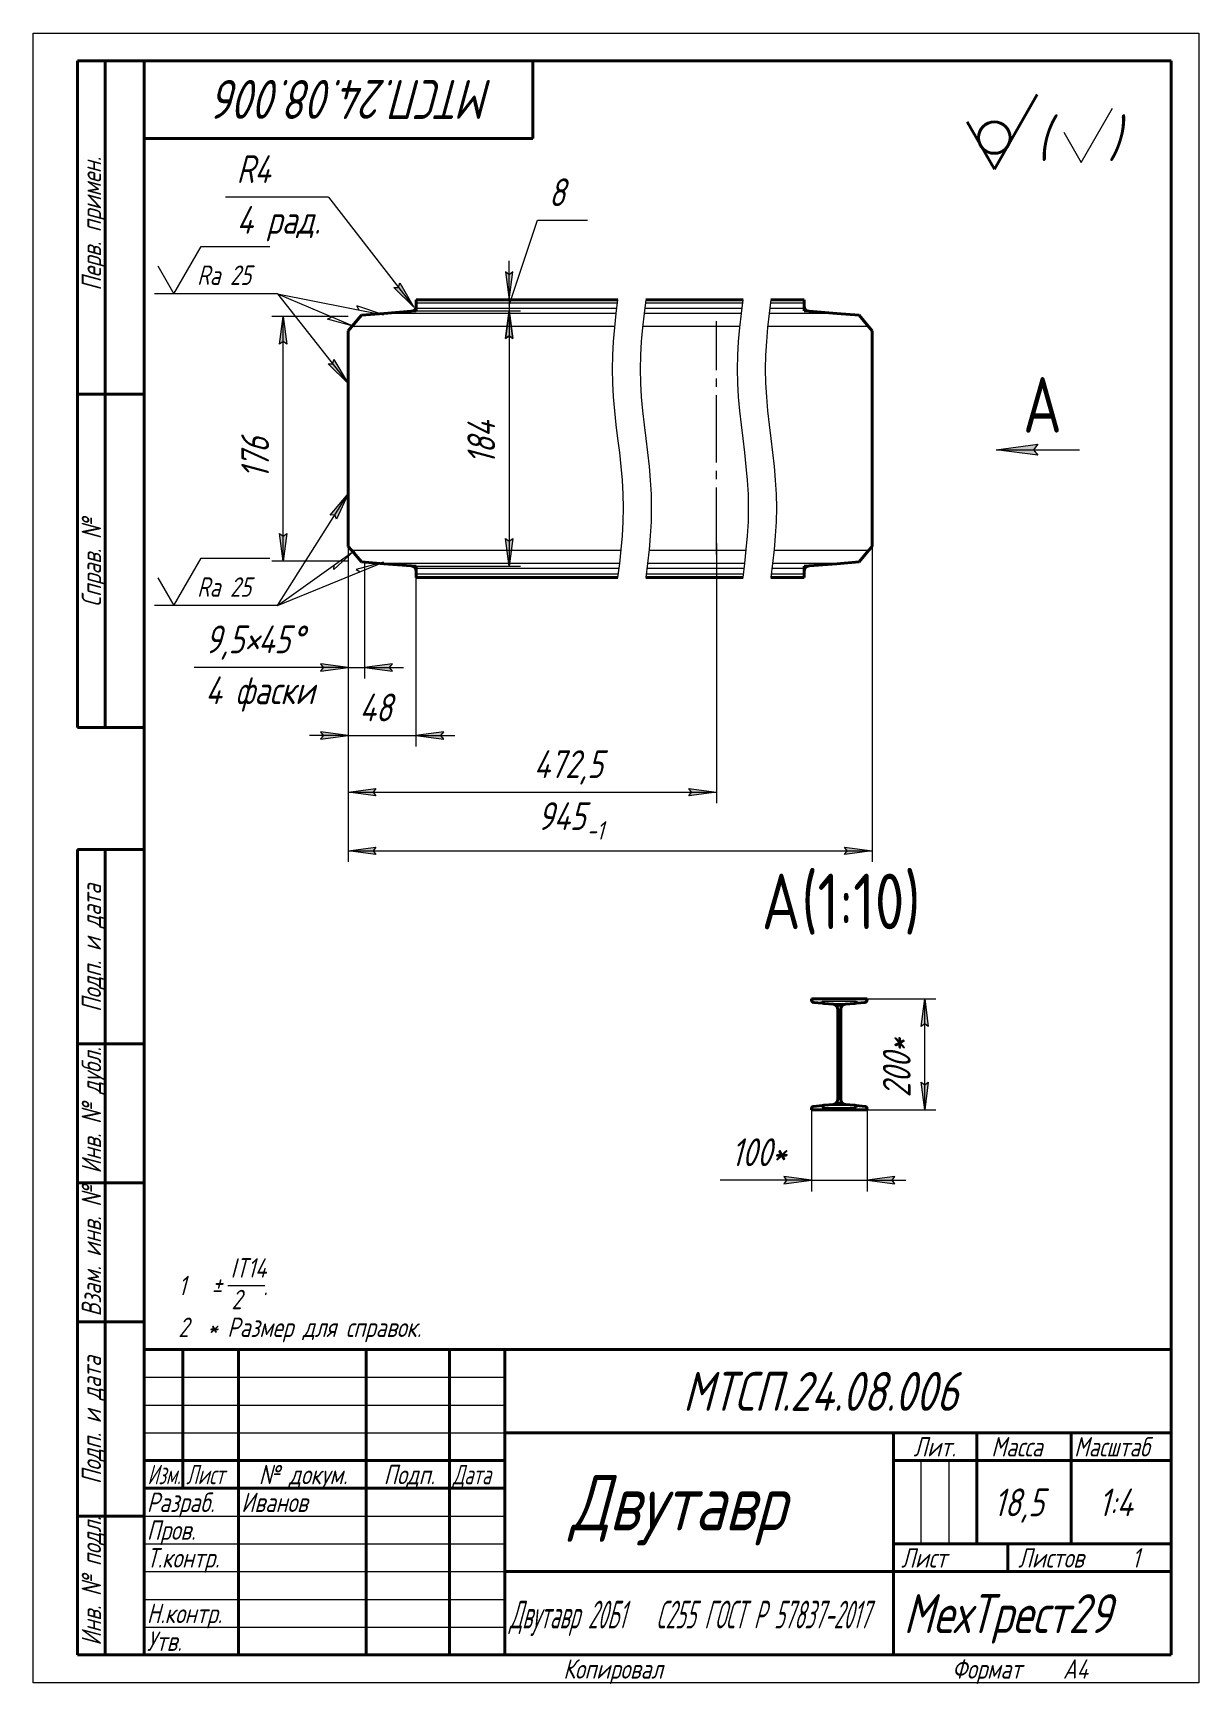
# Model space of a CAD drawing. Header units: millimetres. Extents: x 0 to 210, y 0 to 297.
import ezdxf

# ---------------------------------------------------------------- set-up
doc = ezdxf.new("R2010")
doc.units = ezdxf.units.MM
for name, pattern in [('K5LT_AXLED', [16.607964, 12.107964, -1.5, 1.5, -1.5]), ('K5LT_BASIC', [0]), ('K5LT_THIN', [0]), ('K5LT_THIN_INCLUDED_TO_HATCHING', [0])]:
    doc.linetypes.add(name, pattern=pattern)
doc.layers.add('Системный слой', color=7, linetype='Continuous')
doc.styles.add('KDIMTEXTSTYLE', font='GOST_AU.SHX', dxfattribs={"width": 0.96, "oblique": 15, "height": 5})
doc.styles.add('KTEXTSTYLE', font='GOST_AU.SHX', dxfattribs={"width": 0.96, "height": 5})
doc.dimstyles.new('KDIMSTYLE (0.10)', dxfattribs={"dimtxt": 5, "dimasz": 1, "dimexe": 2, "dimexo": 0, "dimgap": 1, "dimtad": 1, "dimlfac": 10, "dimtxsty": 'KDIMTEXTSTYLE', "dimsah": 1, "dimcen": 0, "dimdle": 1, "dimadec": 0, "dimazin": 0, "dimtfac": 0.667, "dimtmove": 0, "dimatfit": 3, "dimfxl": 1, "dimtvp": 1, "dimtolj": 1, "dimtzin": 0, "dimarcsym": 0})
doc.dimstyles.new('KDIMSTYLE (0.25)', dxfattribs={"dimtxt": 5, "dimasz": 1, "dimexe": 2, "dimexo": 0, "dimgap": 1, "dimtad": 1, "dimlfac": 4, "dimtxsty": 'KDIMTEXTSTYLE', "dimsah": 1, "dimcen": 0, "dimdle": 1, "dimadec": 0, "dimazin": 0, "dimtfac": 0.667, "dimtmove": 0, "dimatfit": 3, "dimfxl": 1, "dimtvp": 1, "dimtolj": 1, "dimtzin": 0, "dimarcsym": 0})

# ---------------------------------------------------------------- blocks, each defined once
blk = doc.blocks.new('U0')
at = {"layer": 'Системный слой', "color": 150, "linetype": 'K5LT_BASIC', "lineweight": 40, "true_color": 0x0080ff}
for p, q in [((105.36, 248.99), (69.02, 248.99)), ((127.89, 248.99), (110.36, 248.99)), ((138.89, 248.99), (132.89, 248.99))]:
    blk.add_line(p, q, dxfattribs=at)
blk = doc.blocks.new('U1')
at = {"layer": 'Системный слой', "color": 150, "linetype": 'K5LT_BASIC', "lineweight": 40, "true_color": 0x0080ff}
for p, q in [((105.36, 198.99), (69.02, 198.99)), ((127.89, 198.99), (110.36, 198.99)), ((138.89, 198.99), (132.89, 198.99))]:
    blk.add_line(p, q, dxfattribs=at)
blk = doc.blocks.new('U2')
at = {"layer": 'Системный слой', "color": 7, "linetype": 'K5LT_THIN', "lineweight": 18}
for p, q in [((105.05, 246.51), (63.16, 246.51)), ((127.58, 246.51), (110.05, 246.51)), ((144.75, 246.51), (132.58, 246.51))]:
    blk.add_line(p, q, dxfattribs=at)
blk = doc.blocks.new('U3')
at = {"layer": 'Системный слой', "color": 7, "linetype": 'K5LT_THIN', "lineweight": 18}
for p, q in [((105.66, 201.47), (63.16, 201.47)), ((128.19, 201.47), (110.66, 201.47)), ((144.75, 201.47), (133.19, 201.47))]:
    blk.add_line(p, q, dxfattribs=at)
blk = doc.blocks.new('U4')
at = {"layer": 'Системный слой', "color": 7, "linetype": 'K5LT_THIN', "lineweight": 18}
for p, q in [((105.28, 248.39), (69.02, 248.39)), ((127.81, 248.39), (110.28, 248.39)), ((138.89, 248.39), (132.81, 248.39))]:
    blk.add_line(p, q, dxfattribs=at)
blk = doc.blocks.new('U5')
at = {"layer": 'Системный слой', "color": 7, "linetype": 'K5LT_THIN', "lineweight": 18}
for p, q in [((105.93, 203.83), (57.41, 203.83)), ((128.46, 203.83), (110.93, 203.83)), ((150.5, 203.83), (133.46, 203.83))]:
    blk.add_line(p, q, dxfattribs=at)
blk = doc.blocks.new('U6')
at = {"layer": 'Системный слой', "color": 7, "linetype": 'K5LT_THIN', "lineweight": 18}
for p, q in [((105.43, 199.59), (69.02, 199.59)), ((127.96, 199.59), (110.43, 199.59)), ((138.89, 199.59), (132.96, 199.59))]:
    blk.add_line(p, q, dxfattribs=at)
blk = doc.blocks.new('U7')
at = {"layer": 'Системный слой', "color": 7, "linetype": 'K5LT_THIN', "lineweight": 18}
for p, q in [((104.79, 244.15), (57.41, 244.15)), ((127.32, 244.15), (109.79, 244.15)), ((150.5, 244.15), (132.32, 244.15))]:
    blk.add_line(p, q, dxfattribs=at)
blk = doc.blocks.new('U8')
at = {"layer": 'Системный слой', "color": 7, "linetype": 'K5LT_THIN', "lineweight": 18}
for p, q in [((105.16, 247.39), (69.02, 247.39)), ((127.69, 247.39), (110.16, 247.39)), ((138.89, 247.39), (132.69, 247.39))]:
    blk.add_line(p, q, dxfattribs=at)
blk = doc.blocks.new('U9')
at = {"layer": 'Системный слой', "color": 7, "linetype": 'K5LT_THIN', "lineweight": 18}
for p, q in [((105.55, 200.59), (69.02, 200.59)), ((128.08, 200.59), (110.55, 200.59)), ((138.89, 200.59), (133.08, 200.59))]:
    blk.add_line(p, q, dxfattribs=at)
blk = doc.blocks.new('D0')
at = {"layer": 'Системный слой'}
for points in [[(61.77, 149.1), (61.27, 149.76), (61.77, 150.42), (56.77, 149.76)], [(151.14, 149.76), (146.14, 150.42), (146.64, 149.76), (146.14, 149.1)]]:
    blk.add_hatch(color=7, dxfattribs=at).paths.add_polyline_path(points)
at = {"layer": 'Системный слой', "color": 7, "linetype": 'K5LT_THIN', "lineweight": 18}
for p, q in [((56.77, 208.09), (56.77, 147.76)), ((151.14, 204.58), (151.14, 147.76)), ((56.77, 149.76), (61.77, 150.42)), ((61.77, 149.1), (56.77, 149.76)), ((61.77, 150.42), (61.27, 149.76)), ((61.27, 149.76), (61.77, 149.1)), ((146.64, 149.76), (146.14, 150.42)), ((146.14, 150.42), (151.14, 149.76)), ((151.14, 149.76), (146.14, 149.1)), ((146.14, 149.1), (146.64, 149.76))]:
    blk.add_line(p, q, dxfattribs=at)
blk.add_wipeout([(90.89, 150.76), (90.89, 159.12), (104.59, 159.12), (104.59, 150.76)]).dxf.layer = 'Системный слой'
blk.add_line((56.77, 149.76), (151.14, 149.76), dxfattribs=at)
at = {"layer": 'Системный слой', "color": 7, "attachment_point": 1, "style": 'KTEXTSTYLE'}
for s, insert, char_height in [('\\H3.5;\\W0.965;\\Q15;\\Q15;\\H5.00;945', (90.89, 158.52), 5), ('\\H3.5;\\W0.965;\\Q15;\\Q15;\\H3.33;-1', (99.72, 155.11), 3.3333)]:
    blk.add_mtext(s, dxfattribs=dict(at, insert=insert, char_height=char_height))
blk = doc.blocks.new('KDIMARROW_01')
at = {"layer": 'Системный слой'}
blk.add_hatch(color=0, dxfattribs=at).paths.add_polyline_path([(-5, -0.66), (0, 0), (-5, 0.66), (-4.5, 0)])
at = {"layer": 'Системный слой', "color": 0, "linetype": 'K5LT_THIN', "lineweight": 18}
for p, q in [((-4.5, 0), (-5, 0.66)), ((-5, 0.66), (0, 0)), ((0, 0), (-5, -0.66)), ((-5, -0.66), (-4.5, 0)), ((0, 0), (-1, 0))]:
    blk.add_line(p, q, dxfattribs=at)
blk = doc.blocks.new('D1')
at = {"layer": 'Системный слой'}
for points in [[(51.77, 169.88), (56.77, 170.54), (51.77, 171.2), (52.27, 170.54)], [(73.47, 170.54), (73.97, 171.2), (68.97, 170.54), (73.97, 169.88)]]:
    blk.add_hatch(color=7, dxfattribs=at).paths.add_polyline_path(points)
at = {"layer": 'Системный слой', "color": 7, "linetype": 'K5LT_THIN', "lineweight": 18}
for p, q in [((56.77, 204.44), (56.77, 168.54)), ((68.97, 199.59), (68.97, 168.54)), ((56.77, 170.54), (49.77, 170.54)), ((56.77, 170.54), (51.77, 171.2)), ((51.77, 171.2), (52.27, 170.54)), ((52.27, 170.54), (51.77, 169.88)), ((51.77, 169.88), (56.77, 170.54)), ((73.97, 171.2), (68.97, 170.54)), ((68.97, 170.54), (73.97, 169.88)), ((68.97, 170.54), (75.97, 170.54)), ((73.47, 170.54), (73.97, 171.2)), ((73.97, 169.88), (73.47, 170.54))]:
    blk.add_line(p, q, dxfattribs=at)
blk.add_wipeout([(58.79, 171.54), (58.79, 178.68), (66.63, 178.68), (66.63, 171.54)]).dxf.layer = 'Системный слой'
blk.add_line((56.77, 170.54), (68.97, 170.54), dxfattribs=at)
at = {"layer": 'Системный слой', "color": 7, "insert": (58.79, 178.08), "char_height": 5, "attachment_point": 1, "style": 'KTEXTSTYLE'}
blk.add_mtext('\\H3.5;\\W0.965;\\Q15;\\Q15;\\H5.00;48', dxfattribs=at)
blk = doc.blocks.new('KDIMARROW_02')
at = {"layer": 'Системный слой'}
blk.add_hatch(color=0, dxfattribs=at).paths.add_polyline_path([(4.5, 0), (5, 0.66), (0, 0), (5, -0.66)])
at = {"layer": 'Системный слой', "color": 0, "linetype": 'K5LT_THIN', "lineweight": 18}
for p, q in [((0, 0), (-1, 0)), ((5, 0.66), (0, 0)), ((0, 0), (5, -0.66)), ((0, 0), (7, 0)), ((4.5, 0), (5, 0.66)), ((5, -0.66), (4.5, 0))]:
    blk.add_line(p, q, dxfattribs=at)
blk = doc.blocks.new('D2')
at = {"layer": 'Системный слой'}
blk.add_hatch(color=7, dxfattribs=at).paths.add_polyline_path([(64.22, 182.77), (64.72, 183.43), (59.72, 182.77), (64.72, 182.12)])
at = {"layer": 'Системный слой', "color": 7, "linetype": 'K5LT_THIN', "lineweight": 18}
for p, q in [((56.77, 204.44), (56.77, 180.77)), ((59.72, 201.49), (59.72, 180.77)), ((56.77, 182.77), (55.21, 182.77)), ((56.77, 182.77), (59.72, 182.77)), ((64.72, 183.43), (59.72, 182.77)), ((59.72, 182.77), (64.72, 182.12)), ((59.72, 182.77), (66.72, 182.77)), ((64.22, 182.77), (64.72, 183.43)), ((64.72, 182.12), (64.22, 182.77))]:
    blk.add_line(p, q, dxfattribs=at)
blk.add_wipeout([(31.02, 174.64), (31.02, 191.03), (52.32, 191.03), (52.32, 174.64)]).dxf.layer = 'Системный слой'
at = {"layer": 'Системный слой'}
blk.add_hatch(color=7, dxfattribs=at).paths.add_polyline_path([(51.77, 182.12), (56.77, 182.77), (51.77, 183.43), (52.27, 182.77)])
at = {"layer": 'Системный слой', "color": 7, "linetype": 'K5LT_THIN', "lineweight": 18}
for p, q in [((55.21, 182.77), (29.02, 182.77)), ((56.77, 182.77), (49.77, 182.77)), ((56.77, 182.77), (51.77, 183.43)), ((51.77, 183.43), (52.27, 182.77)), ((52.27, 182.77), (51.77, 182.12)), ((51.77, 182.12), (56.77, 182.77))]:
    blk.add_line(p, q, dxfattribs=at)
at = {"layer": 'Системный слой', "color": 7, "char_height": 5, "attachment_point": 1, "style": 'KTEXTSTYLE'}
for s, insert in [('\\H3.5;\\W0.965;\\Q15;\\Q15;\\H5.00;9,5', (31.02, 190.34)), ('\\H3.5;\\W0.965;\\Q15;\\Q15;\\H5.00;45', (40.54, 190.34)), ('\\H3.5;\\W0.965;\\Q15;\\Q15;\\H5.00;°', (46.5, 190.34)), ('\\H3.5;\\W0.965;\\Q15;\\Q15;\\H5.00;×', (38.03, 190.34)), ('\\H3.5;\\W0.965;\\Q15;\\Q15;\\H5.00;4 фаски', (31.02, 181.17))]:
    blk.add_mtext(s, dxfattribs=dict(at, insert=insert))
blk = doc.blocks.new('VP1')
at = {"layer": 'Системный слой'}
blk.add_hatch(color=7, dxfattribs=at).paths.add_polyline_path([(180.95, 221), (180.2, 221.99), (180.95, 222.98), (173.45, 221.99)])
at = {"layer": 'Системный слой', "color": 7, "linetype": 'K5LT_THIN', "lineweight": 18}
for p, q in [((173.45, 221.99), (180.95, 222.98)), ((180.95, 222.98), (180.2, 221.99)), ((180.95, 221), (173.45, 221.99)), ((173.45, 221.99), (188.45, 221.99)), ((180.2, 221.99), (180.95, 221))]:
    blk.add_line(p, q, dxfattribs=at)
blk.add_wipeout([(178.31, 225.06), (178.31, 239.33), (185.17, 239.33), (185.17, 225.06)]).dxf.layer = 'Системный слой'
at = {"layer": 'Системный слой', "color": 7, "insert": (178.31, 235.06), "char_height": 10, "attachment_point": 1, "style": 'KTEXTSTYLE'}
blk.add_mtext('\\H3.5;\\W0.965;\\Q15;\\Q0;\\H10.00;{\\c16711680;А}', dxfattribs=at)
blk = doc.blocks.new('D3')
at = {"layer": 'Системный слой'}
for points in [[(45.7, 240.99), (45.04, 245.99), (44.38, 240.99), (45.04, 241.49)], [(45.04, 201.89), (45.7, 206.89), (45.04, 206.39), (44.38, 206.89)]]:
    blk.add_hatch(color=7, dxfattribs=at).paths.add_polyline_path(points)
at = {"layer": 'Системный слой', "color": 7, "linetype": 'K5LT_THIN', "lineweight": 18}
for p, q in [((56.77, 245.99), (43.04, 245.99)), ((44.38, 240.99), (45.04, 245.99)), ((45.04, 245.99), (45.7, 240.99)), ((45.04, 241.49), (44.38, 240.99)), ((45.7, 240.99), (45.04, 241.49)), ((45.04, 201.89), (44.38, 206.89)), ((44.38, 206.89), (45.04, 206.39)), ((45.04, 206.39), (45.7, 206.89)), ((45.7, 206.89), (45.04, 201.89)), ((56.77, 201.89), (43.04, 201.89))]:
    blk.add_line(p, q, dxfattribs=at)
blk.add_wipeout([(44.04, 216.75), (36.91, 216.75), (36.91, 226.62), (44.04, 226.62)]).dxf.layer = 'Системный слой'
blk.add_line((45.04, 201.89), (45.04, 245.99), dxfattribs=at)
at = {"layer": 'Системный слой', "color": 7, "insert": (37.51, 216.75), "char_height": 5, "attachment_point": 1, "rotation": 90, "style": 'KTEXTSTYLE'}
blk.add_mtext('\\H3.5;\\W0.965;\\Q15;\\Q15;\\H5.00;176', dxfattribs=at)
blk = doc.blocks.new('D4')
at = {"layer": 'Системный слой'}
for points in [[(85.77, 248.99), (86.43, 253.99), (85.77, 253.49), (85.11, 253.99)], [(86.43, 241.99), (85.77, 246.99), (85.11, 241.99), (85.77, 242.49)]]:
    blk.add_hatch(color=7, dxfattribs=at).paths.add_polyline_path(points)
at = {"layer": 'Системный слой', "color": 7, "linetype": 'K5LT_THIN', "lineweight": 18}
for p, q in [((85.77, 247.99), (90.89, 263.3)), ((85.77, 248.99), (85.77, 255.99)), ((85.77, 253.49), (85.11, 253.99)), ((85.11, 253.99), (85.77, 248.99)), ((85.77, 248.99), (86.43, 253.99)), ((86.43, 253.99), (85.77, 253.49)), ((68.97, 248.99), (87.77, 248.99)), ((68.97, 246.99), (87.77, 246.99)), ((85.77, 246.99), (85.11, 241.99)), ((85.77, 248.99), (85.77, 246.99)), ((86.43, 241.99), (85.77, 246.99)), ((85.77, 246.99), (85.77, 239.99)), ((85.11, 241.99), (85.77, 242.49)), ((85.77, 242.49), (86.43, 241.99))]:
    blk.add_line(p, q, dxfattribs=at)
blk.add_wipeout([(92.89, 264.3), (92.89, 271.44), (97.68, 271.44), (97.68, 264.3)]).dxf.layer = 'Системный слой'
blk.add_line((90.89, 263.3), (99.88, 263.3), dxfattribs=at)
at = {"layer": 'Системный слой', "color": 7, "insert": (92.89, 270.83), "char_height": 5, "attachment_point": 1, "style": 'KTEXTSTYLE'}
blk.add_mtext('\\H3.5;\\W0.965;\\Q15;\\Q15;\\H5.00;8', dxfattribs=at)
blk = doc.blocks.new('D5')
at = {"layer": 'Системный слой'}
for points in [[(86.43, 241.99), (85.77, 246.99), (85.11, 241.99), (85.77, 242.49)], [(85.77, 200.99), (86.43, 205.99), (85.77, 205.49), (85.11, 205.99)]]:
    blk.add_hatch(color=7, dxfattribs=at).paths.add_polyline_path(points)
at = {"layer": 'Системный слой', "color": 7, "linetype": 'K5LT_THIN', "lineweight": 18}
for p, q in [((68.97, 246.99), (87.77, 246.99)), ((85.11, 241.99), (85.77, 246.99)), ((85.77, 246.99), (86.43, 241.99)), ((85.77, 242.49), (85.11, 241.99)), ((86.43, 241.99), (85.77, 242.49)), ((85.77, 200.99), (85.11, 205.99)), ((85.11, 205.99), (85.77, 205.49)), ((85.77, 205.49), (86.43, 205.99)), ((86.43, 205.99), (85.77, 200.99)), ((68.97, 200.99), (87.77, 200.99))]:
    blk.add_line(p, q, dxfattribs=at)
blk.add_wipeout([(84.77, 219.34), (77.64, 219.34), (77.64, 229.22), (84.77, 229.22)]).dxf.layer = 'Системный слой'
blk.add_line((85.77, 246.99), (85.77, 200.99), dxfattribs=at)
at = {"layer": 'Системный слой', "color": 7, "insert": (78.24, 219.34), "char_height": 5, "attachment_point": 1, "rotation": 90, "style": 'KTEXTSTYLE'}
blk.add_mtext('\\H3.5;\\W0.965;\\Q15;\\Q15;\\H5.00;184', dxfattribs=at)
blk = doc.blocks.new('D6')
at = {"layer": 'Системный слой'}
blk.add_hatch(color=7, dxfattribs=at).paths.add_polyline_path([(68.59, 247.66), (66.04, 252.01), (65.83, 251.21), (65, 251.2)])
at = {"layer": 'Системный слой', "color": 7, "linetype": 'K5LT_THIN', "lineweight": 18}
for p, q in [((53.21, 267.46), (68.59, 247.66)), ((65, 251.2), (65.83, 251.21)), ((68.59, 247.66), (65, 251.2)), ((65.83, 251.21), (66.04, 252.01)), ((66.04, 252.01), (68.59, 247.66))]:
    blk.add_line(p, q, dxfattribs=at)
blk.add_wipeout([(36.66, 259.33), (36.66, 275.6), (50.63, 275.6), (50.63, 259.33)]).dxf.layer = 'Системный слой'
blk.add_line((53.21, 267.46), (34.66, 267.46), dxfattribs=at)
at = {"layer": 'Системный слой', "color": 7, "char_height": 5, "attachment_point": 1, "style": 'KTEXTSTYLE'}
for s, insert in [('\\H3.5;\\W0.965;\\Q15;\\Q15;\\H5.00;R', (36.66, 275)), ('\\H3.5;\\W0.965;\\Q15;\\Q15;\\H5.00;4', (39.83, 275)), ('\\H3.5;\\W0.965;\\Q15;\\Q15;\\H5.00;4 рад.', (36.66, 265.86))]:
    blk.add_mtext(s, dxfattribs=dict(at, insert=insert))
blk = doc.blocks.new('U10')
at = {"layer": 'Системный слой'}
blk.add_hatch(color=7, dxfattribs=at).paths.add_polyline_path([(56.77, 233.91), (54.2, 238.25), (53.99, 237.45), (53.16, 237.43)])
at = {"layer": 'Системный слой', "color": 7, "linetype": 'K5LT_THIN', "lineweight": 18}
for p, q in [((25.39, 250.07), (30.3, 258.57)), ((30.3, 258.57), (42.65, 258.57)), ((22.5, 255.07), (25.39, 250.07)), ((44.04, 250.07), (21.89, 250.07)), ((44.04, 250.07), (56.77, 233.91)), ((53.99, 237.45), (54.2, 238.25)), ((54.2, 238.25), (56.77, 233.91)), ((53.16, 237.43), (53.99, 237.45)), ((56.77, 233.91), (53.16, 237.43))]:
    blk.add_line(p, q, dxfattribs=at)
at = {"layer": 'Системный слой', "color": 7, "insert": (29.56, 255.15), "char_height": 3.5, "attachment_point": 1, "style": 'KTEXTSTYLE'}
blk.add_mtext('\\H3.5;\\W0.965;\\Q15;\\Q15;Ra 25', dxfattribs=at)
blk = doc.blocks.new('U11')
at = {"layer": 'Системный слой', "color": 7, "linetype": 'K5LT_THIN', "lineweight": 18}
for p, q in [((44.04, 250.07), (63.11, 246.25)), ((63.11, 246.25), (58.34, 247.88)), ((58.34, 247.88), (58.7, 247.13))]:
    blk.add_line(p, q, dxfattribs=at)
blk = doc.blocks.new('U12')
at = {"layer": 'Системный слой', "color": 7, "linetype": 'K5LT_THIN', "lineweight": 18}
for p, q in [((44.04, 250.07), (57.88, 244.15)), ((53.03, 245.51), (53.74, 245.92)), ((57.88, 244.15), (53.03, 245.51))]:
    blk.add_line(p, q, dxfattribs=at)
blk = doc.blocks.new('U13')
at = {"layer": 'Системный слой'}
blk.add_hatch(color=7, dxfattribs=at).paths.add_polyline_path([(54.66, 209.49), (56.77, 214.06), (53.54, 210.19), (54.37, 210.26)])
at = {"layer": 'Системный слой', "color": 7, "linetype": 'K5LT_THIN', "lineweight": 18}
for p, q in [((44.04, 193.93), (56.77, 214.06)), ((53.54, 210.19), (56.77, 214.06)), ((56.77, 214.06), (54.66, 209.49)), ((54.37, 210.26), (53.54, 210.19)), ((54.66, 209.49), (54.37, 210.26)), ((25.39, 193.93), (30.3, 202.44)), ((30.3, 202.44), (42.65, 202.44)), ((22.5, 198.93), (25.39, 193.93)), ((44.04, 193.93), (21.89, 193.93))]:
    blk.add_line(p, q, dxfattribs=at)
at = {"layer": 'Системный слой', "color": 7, "insert": (29.56, 199.01), "char_height": 3.5, "attachment_point": 1, "style": 'KTEXTSTYLE'}
blk.add_mtext('\\H3.5;\\W0.965;\\Q15;\\Q15;Ra 25', dxfattribs=at)
blk = doc.blocks.new('U14')
at = {"layer": 'Системный слой', "color": 7, "linetype": 'K5LT_THIN', "lineweight": 18}
for p, q in [((44.04, 193.93), (63.11, 201.73)), ((63.11, 201.73), (58.23, 200.44)), ((58.23, 200.44), (58.95, 200.02))]:
    blk.add_line(p, q, dxfattribs=at)
blk = doc.blocks.new('U15')
at = {"layer": 'Системный слой', "color": 7, "linetype": 'K5LT_THIN', "lineweight": 18}
for p, q in [((44.04, 193.93), (57.88, 203.83)), ((57.88, 203.83), (54.2, 200.39)), ((54.2, 200.39), (54.22, 201.21))]:
    blk.add_line(p, q, dxfattribs=at)
blk = doc.blocks.new('D7')
at = {"layer": 'Системный слой'}
for points in [[(61.77, 159.68), (61.27, 160.34), (61.77, 160.99), (56.77, 160.34)], [(123.12, 160.34), (118.12, 160.99), (118.62, 160.34), (118.12, 159.68)]]:
    blk.add_hatch(color=7, dxfattribs=at).paths.add_polyline_path(points)
at = {"layer": 'Системный слой', "color": 7, "linetype": 'K5LT_THIN', "lineweight": 18}
for p, q in [((123.12, 205.1), (123.12, 158.34)), ((56.77, 204.58), (56.77, 158.34)), ((56.77, 160.34), (61.77, 160.99)), ((61.77, 160.99), (61.27, 160.34)), ((118.62, 160.34), (118.12, 160.99)), ((118.12, 160.99), (123.12, 160.34)), ((61.77, 159.68), (56.77, 160.34)), ((61.27, 160.34), (61.77, 159.68)), ((123.12, 160.34), (118.12, 159.68)), ((118.12, 159.68), (118.62, 160.34))]:
    blk.add_line(p, q, dxfattribs=at)
blk.add_wipeout([(90.18, 161.34), (90.18, 168.47), (104.76, 168.47), (104.76, 161.34)]).dxf.layer = 'Системный слой'
blk.add_line((56.77, 160.34), (123.12, 160.34), dxfattribs=at)
at = {"layer": 'Системный слой', "color": 7, "insert": (90.18, 167.87), "char_height": 5, "attachment_point": 1, "style": 'KTEXTSTYLE'}
blk.add_mtext('\\H3.5;\\W0.965;\\Q15;\\Q15;\\H5.00;472,5', dxfattribs=at)
blk = doc.blocks.new('U16')
at = {"layer": 'Системный слой', "color": 7, "linetype": 'K5LT_THIN_INCLUDED_TO_HATCHING', "lineweight": 18}
for p, q in [((105.05, 246.49), (105.36, 248.99)), ((104.55, 241.49), (104.77, 243.99)), ((104.77, 243.99), (105.05, 246.49)), ((104.41, 238.99), (104.55, 241.49)), ((104.36, 236.49), (104.41, 238.99)), ((104.41, 233.99), (104.36, 236.49)), ((104.55, 231.49), (104.41, 233.99)), ((104.77, 228.99), (104.55, 231.49)), ((105.05, 226.49), (104.77, 228.99)), ((105.36, 223.99), (105.05, 226.49)), ((105.67, 221.49), (105.36, 223.99)), ((105.95, 218.99), (105.67, 221.49)), ((106.17, 216.49), (105.95, 218.99)), ((106.31, 213.99), (106.17, 216.49)), ((106.36, 211.49), (106.31, 213.99)), ((106.31, 208.99), (106.36, 211.49)), ((106.17, 206.49), (106.31, 208.99)), ((105.95, 203.99), (106.17, 206.49)), ((105.67, 201.49), (105.95, 203.99)), ((105.36, 198.99), (105.67, 201.49))]:
    blk.add_line(p, q, dxfattribs=at)
at = {"flags": 1}
for tag, p in [('', (104.36, 188.99)), ('', (104.36, 178.99)), ('', (104.36, 168.99)), ('', (104.36, 158.99)), ('', (104.36, 148.99)), ('', (104.36, 138.99)), ('', (104.36, 128.99)), ('', (104.36, 118.99)), ('', (104.36, 108.99)), ('', (104.36, 98.99)), ('', (104.36, 88.99)), ('', (104.36, 78.99)), ('', (104.36, 68.99)), ('', (104.36, 58.99)), ('', (104.36, 48.99)), ('', (104.36, 38.99)), ('x', (104.36, 28.99)), ('y', (104.36, 18.99)), ('Версия вида', (104.36, 8.99)), ('Тип вида', (104.36, -1.01))]:
    blk.add_attdef(tag, p, '', height=2.5, dxfattribs=at)
blk = doc.blocks.new('U17')
at = {"layer": 'Системный слой', "color": 7, "linetype": 'K5LT_THIN_INCLUDED_TO_HATCHING', "lineweight": 18}
for p, q in [((110.36, 248.99), (110.05, 246.49)), ((127.58, 246.49), (127.89, 248.99)), ((109.77, 243.99), (109.55, 241.49)), ((110.05, 246.49), (109.77, 243.99)), ((127.08, 241.49), (127.3, 243.99)), ((127.3, 243.99), (127.58, 246.49)), ((109.55, 241.49), (109.41, 238.99)), ((126.93, 238.99), (127.08, 241.49)), ((109.41, 238.99), (109.36, 236.49)), ((126.89, 236.49), (126.93, 238.99)), ((109.36, 236.49), (109.41, 233.99)), ((126.93, 233.99), (126.89, 236.49)), ((109.41, 233.99), (109.55, 231.49)), ((127.08, 231.49), (126.93, 233.99)), ((109.55, 231.49), (109.77, 228.99)), ((109.77, 228.99), (110.05, 226.49)), ((127.3, 228.99), (127.08, 231.49)), ((127.58, 226.49), (127.3, 228.99)), ((110.05, 226.49), (110.36, 223.99)), ((127.89, 223.99), (127.58, 226.49)), ((110.36, 223.99), (110.67, 221.49)), ((128.19, 221.49), (127.89, 223.99)), ((110.67, 221.49), (110.95, 218.99)), ((128.47, 218.99), (128.19, 221.49)), ((110.95, 218.99), (111.17, 216.49)), ((128.69, 216.49), (128.47, 218.99)), ((111.17, 216.49), (111.31, 213.99)), ((128.84, 213.99), (128.69, 216.49)), ((111.31, 213.99), (111.36, 211.49)), ((111.36, 211.49), (111.31, 208.99)), ((128.89, 211.49), (128.84, 213.99)), ((128.84, 208.99), (128.89, 211.49)), ((111.31, 208.99), (111.17, 206.49)), ((128.69, 206.49), (128.84, 208.99)), ((111.17, 206.49), (110.95, 203.99)), ((128.47, 203.99), (128.69, 206.49)), ((110.95, 203.99), (110.67, 201.49)), ((128.19, 201.49), (128.47, 203.99)), ((110.67, 201.49), (110.36, 198.99)), ((127.89, 198.99), (128.19, 201.49))]:
    blk.add_line(p, q, dxfattribs=at)
at = {"flags": 1}
for tag, p in [('', (109.36, 188.99)), ('', (109.36, 178.99)), ('', (109.36, 168.99)), ('', (109.36, 158.99)), ('', (109.36, 148.99)), ('', (109.36, 138.99)), ('', (109.36, 128.99)), ('', (109.36, 118.99)), ('', (109.36, 108.99)), ('', (109.36, 98.99)), ('', (109.36, 88.99)), ('', (109.36, 78.99)), ('', (109.36, 68.99)), ('', (109.36, 58.99)), ('', (109.36, 48.99)), ('', (109.36, 38.99)), ('x', (109.36, 28.99)), ('y', (109.36, 18.99)), ('Версия вида', (109.36, 8.99)), ('Тип вида', (109.36, -1.01))]:
    blk.add_attdef(tag, p, '', height=2.5, dxfattribs=at)
blk = doc.blocks.new('U18')
at = {"layer": 'Системный слой', "color": 7, "linetype": 'K5LT_THIN_INCLUDED_TO_HATCHING', "lineweight": 18}
for p, q in [((132.89, 248.99), (132.58, 246.49)), ((132.3, 243.99), (132.08, 241.49)), ((132.58, 246.49), (132.3, 243.99)), ((132.08, 241.49), (131.93, 238.99)), ((131.93, 238.99), (131.89, 236.49)), ((131.89, 236.49), (131.93, 233.99)), ((131.93, 233.99), (132.08, 231.49)), ((132.08, 231.49), (132.3, 228.99)), ((132.3, 228.99), (132.58, 226.49)), ((132.58, 226.49), (132.89, 223.99)), ((132.89, 223.99), (133.19, 221.49)), ((133.19, 221.49), (133.47, 218.99)), ((133.47, 218.99), (133.69, 216.49)), ((133.69, 216.49), (133.84, 213.99)), ((133.84, 213.99), (133.89, 211.49)), ((133.89, 211.49), (133.84, 208.99)), ((133.84, 208.99), (133.69, 206.49)), ((133.69, 206.49), (133.47, 203.99)), ((133.47, 203.99), (133.19, 201.49)), ((133.19, 201.49), (132.89, 198.99))]:
    blk.add_line(p, q, dxfattribs=at)
at = {"flags": 1}
for tag, p in [('', (131.89, 188.99)), ('', (131.89, 178.99)), ('', (131.89, 168.99)), ('', (131.89, 158.99)), ('', (131.89, 148.99)), ('', (131.89, 138.99)), ('', (131.89, 128.99)), ('', (131.89, 118.99)), ('', (131.89, 108.99)), ('', (131.89, 98.99)), ('', (131.89, 88.99)), ('', (131.89, 78.99)), ('', (131.89, 68.99)), ('', (131.89, 58.99)), ('', (131.89, 48.99)), ('', (131.89, 38.99)), ('x', (131.89, 28.99)), ('y', (131.89, 18.99)), ('Версия вида', (131.89, 8.99)), ('Тип вида', (131.89, -1.01))]:
    blk.add_attdef(tag, p, '', height=2.5, dxfattribs=at)
blk = doc.blocks.new('T1')
at = {"layer": 'Системный слой', "color": 7, "char_height": 10, "attachment_point": 1, "style": 'KTEXTSTYLE'}
for s, insert in [('\\H3.5;\\W0.965;\\Q15;\\Q0;\\H10.00;{\\c16711680;А}', (131.26, 145.66)), ('\\H3.5;\\W0.965;\\Q15;\\Q0;\\H10.00;{\\c16711680;(1:10)}', (138.4, 145.66))]:
    blk.add_mtext(s, dxfattribs=dict(at, insert=insert))
blk = doc.blocks.new('D8')
at = {"layer": 'Системный слой', "color": 7, "linetype": 'K5LT_THIN', "lineweight": 18}
for p, q in [((150.21, 123.13), (162.6, 123.13)), ((150.21, 103.13), (162.6, 103.13))]:
    blk.add_line(p, q, dxfattribs=at)
blk.add_wipeout([(159.6, 105.37), (152.46, 105.37), (152.46, 119.31), (159.6, 119.31)]).dxf.layer = 'Системный слой'
at = {"layer": 'Системный слой'}
for points in [[(161.25, 118.13), (160.6, 123.13), (159.94, 118.13), (160.6, 118.63)], [(160.6, 103.13), (161.25, 108.13), (160.6, 107.63), (159.94, 108.13)]]:
    blk.add_hatch(color=7, dxfattribs=at).paths.add_polyline_path(points)
at = {"layer": 'Системный слой', "color": 7, "linetype": 'K5LT_THIN', "lineweight": 18}
for p, q in [((159.94, 118.13), (160.6, 123.13)), ((160.6, 123.13), (161.25, 118.13)), ((160.6, 103.13), (160.6, 123.13)), ((160.6, 118.63), (159.94, 118.13)), ((161.25, 118.13), (160.6, 118.63)), ((160.6, 103.13), (159.94, 108.13)), ((159.94, 108.13), (160.6, 107.63)), ((160.6, 107.63), (161.25, 108.13)), ((161.25, 108.13), (160.6, 103.13))]:
    blk.add_line(p, q, dxfattribs=at)
at = {"layer": 'Системный слой', "color": 7, "insert": (153.06, 105.37), "char_height": 5, "attachment_point": 1, "rotation": 90, "style": 'KTEXTSTYLE'}
blk.add_mtext('\\H3.5;\\W0.965;\\Q15;\\Q15;\\H5.00;200*', dxfattribs=at)
blk = doc.blocks.new('D9')
at = {"layer": 'Системный слой'}
blk.add_hatch(color=7, dxfattribs=at).paths.add_polyline_path([(154.71, 90.46), (155.21, 91.12), (150.21, 90.46), (155.21, 89.81)])
at = {"layer": 'Системный слой', "color": 7, "linetype": 'K5LT_THIN', "lineweight": 18}
for p, q in [((140.21, 103.13), (140.21, 88.46)), ((150.21, 103.13), (150.21, 88.46)), ((140.21, 90.46), (150.21, 90.46)), ((155.21, 91.12), (150.21, 90.46)), ((150.21, 90.46), (155.21, 89.81)), ((150.21, 90.46), (157.21, 90.46)), ((154.71, 90.46), (155.21, 91.12)), ((155.21, 89.81), (154.71, 90.46))]:
    blk.add_line(p, q, dxfattribs=at)
blk.add_wipeout([(125.75, 91.46), (125.75, 98.6), (138.67, 98.6), (138.67, 91.46)]).dxf.layer = 'Системный слой'
at = {"layer": 'Системный слой'}
blk.add_hatch(color=7, dxfattribs=at).paths.add_polyline_path([(135.21, 89.81), (140.21, 90.46), (135.21, 91.12), (135.71, 90.46)])
at = {"layer": 'Системный слой', "color": 7, "linetype": 'K5LT_THIN', "lineweight": 18}
for p, q in [((140.21, 90.46), (123.75, 90.46)), ((140.21, 90.46), (133.21, 90.46)), ((140.21, 90.46), (135.21, 91.12)), ((135.21, 91.12), (135.71, 90.46)), ((135.71, 90.46), (135.21, 89.81)), ((135.21, 89.81), (140.21, 90.46))]:
    blk.add_line(p, q, dxfattribs=at)
at = {"layer": 'Системный слой', "color": 7, "insert": (125.75, 98), "char_height": 5, "attachment_point": 1, "style": 'KTEXTSTYLE'}
blk.add_mtext('\\H3.5;\\W0.965;\\Q15;\\Q15;\\H5.00;100*', dxfattribs=at)
blk = doc.blocks.new('U19')
at = {"color": 7, "linetype": 'K5LT_THIN', "lineweight": 18}
for p, q in [((0, 0), (0, 297)), ((0, 297), (210, 297)), ((210, 297), (210, 0)), ((20, 55), (85, 55)), ((20, 50), (85, 50)), ((20, 45), (85, 45)), ((159.96, 25), (159.96, 40)), ((164.98, 25), (164.98, 40)), ((20, 30), (85, 30)), ((20, 25), (85, 25)), ((20, 20), (85, 20)), ((20, 15), (85, 15)), ((20, 10), (85, 10)), ((210, 0), (0, 0))]:
    blk.add_line(p, q, dxfattribs=at)
at = {"color": 150, "linetype": 'K5LT_BASIC', "lineweight": 40, "true_color": 0x0080ff}
for p, q in [((8, 172), (8, 292)), ((20, 292), (8, 292)), ((13, 172), (13, 292)), ((20, 5), (20, 292)), ((20, 292), (205, 292)), ((90, 292), (90, 278)), ((205, 292), (205, 5)), ((90, 278), (20, 278)), ((20, 232), (8, 232)), ((20, 172), (8, 172)), ((8, 5), (8, 150)), ((20, 150), (8, 150)), ((13, 5), (13, 150)), ((20, 115), (8, 115)), ((20, 90), (8, 90)), ((20, 65), (8, 65)), ((20, 60), (205, 60)), ((20, 5), (20, 60)), ((27, 35), (27, 60)), ((37, 5), (37, 60)), ((60, 5), (60, 60)), ((75, 5), (75, 60)), ((85, 5), (85, 60)), ((85, 45), (205, 45)), ((155, 5), (155, 45)), ((170, 25), (170, 45)), ((187, 25), (187, 45)), ((20, 40), (85, 40)), ((155, 40), (170, 40)), ((170, 40), (205, 40)), ((20, 35), (85, 35)), ((20, 30), (8, 30)), ((155, 25), (205, 25)), ((175.57, 20), (175.57, 25)), ((85, 20), (155, 20)), ((155, 20), (205, 20)), ((20, 5), (8, 5)), ((205, 5), (20, 5))]:
    blk.add_line(p, q, dxfattribs=at)
at = {"color": 7, "attachment_point": 1, "style": 'KTEXTSTYLE'}
for s, insert, char_height, rotation in [('\\H3.5;\\W0.965;\\Q15;\\Q15;\\H7.00;МТСП.24.08.006', (82.94, 281.55), 7, 180), ('\\H3.5;\\W0.965;\\Q15;\\Q15;Перв. примен.', (8.77, 250.61), 3.5, 90), ('\\H3.5;\\W0.965;\\Q15;\\Q15;Справ. №', (8.77, 193.68), 3.5, 90), ('\\H3.5;\\W0.965;\\Q15;\\Q15;Подп. и дата', (8.77, 120.75), 3.5, 90), ('\\H3.5;\\W0.965;\\Q15;\\Q15;Инв. № дубл.', (8.77, 91.67), 3.5, 90), ('\\H3.5;\\W0.965;\\Q15;\\Q15;Взам. инв. №', (8.77, 65.94), 3.5, 90), ('\\H3.5;\\W0.965;\\Q15;\\Q15;Подп. и дата', (8.77, 35.75), 3.5, 90), ('\\H3.5;\\W0.965;\\Q15;\\Q15;Инв. № подл.', (8.77, 6.67), 3.5, 90)]:
    blk.add_mtext(s, dxfattribs=dict(at, insert=insert, char_height=char_height, rotation=rotation))
for s, insert, char_height in [('\\H3.5;\\W0.965;\\Q15;\\Q15;\\H7.00;МТСП.24.08.006', (117.06, 55.95), 7), ('\\H3.5;\\W0.965;\\Q15;\\Q15;Лит.', (158.56, 44.23), 3.5), ('\\H3.5;\\W0.965;\\Q15;\\Q15;Масса', (172.58, 44.23), 3.5), ('\\H3.5;\\W0.965;\\Q15;\\Q15;\\W0.941;Масштаб', (187.52, 44.23), 3.5), ('\\H3.5;\\W0.965;\\Q15;\\Q15;\\W0.797;Изм.', (20.61, 39.23), 3.5), ('\\H3.5;\\W0.965;\\Q15;\\Q15;\\W0.807;Лист', (27.6, 39.23), 3.5), ('\\H3.5;\\W0.965;\\Q15;\\Q15;№ докум.', (40.67, 39.23), 3.5), ('\\H3.5;\\W0.965;\\Q15;\\Q15;Подп.', (63.15, 39.23), 3.5), ('\\H3.5;\\W0.965;\\Q15;\\Q15;\\W0.807;Дата', (75.6, 39.23), 3.5), ('\\H3.5;\\W0.965;\\Q15;\\Q15;\\H10.00;Двутавр', (96.75, 37.43), 10), ('\\H3.5;\\W0.965;\\Q15;\\Q15;Разраб.', (20.5, 34.23), 3.5), ('\\H3.5;\\W0.965;\\Q15;\\Q15;Иванов', (37.5, 34.23), 3.5), ('\\H3.5;\\W0.965;\\Q15;\\Q15;\\H5.00;18,5', (173.03, 34.97), 5), ('\\H3.5;\\W0.965;\\Q15;\\Q15;\\H5.00;1:4', (191.92, 34.97), 5), ('\\H3.5;\\W0.965;\\Q15;\\Q15;Пров.', (20.5, 29.23), 3.5), ('\\H3.5;\\W0.965;\\Q15;\\Q15;Т.контр.', (20.5, 24.23), 3.5), ('\\H3.5;\\W0.965;\\Q15;\\Q15;Лист', (156.36, 24.23), 3.5), ('\\H3.5;\\W0.965;\\Q15;\\Q15;Листов', (177.41, 24.23), 3.5), ('\\H3.5;\\W0.965;\\Q15;\\Q15;1', (197.91, 24.23), 3.5), ('\\H3.5;\\W0.965;\\Q15;\\Q15;\\H7.00;МехТрест29', (156.78, 15.95), 7), ('\\H3.5;\\W0.965;\\Q15;\\Q15;Н.контр.', (20.5, 14.23), 3.5), ('\\H3.5;\\W0.965;\\Q15;\\Q15;\\W0.624;\\H5.00;Двутавр 20Б1', (85.82, 14.77), 5), ('\\H3.5;\\W0.965;\\Q15;\\Q15;\\W0.624;\\H5.00;  С255 ГОСТ Р 57837-2017', (109.02, 14.77), 5), ('\\H3.5;\\W0.965;\\Q15;\\Q15;Утв.', (20.5, 9.23), 3.5), ('\\H3.5;\\W0.965;\\Q15;\\Q15;Копировал', (95.5, 4.23), 3.5), ('\\H3.5;\\W0.965;\\Q15;\\Q15;Формат', (165.5, 4.23), 3.5), ('\\H3.5;\\W0.965;\\Q15;\\Q15;A4', (185.5, 4.23), 3.5)]:
    blk.add_mtext(s, dxfattribs=dict(at, insert=insert, char_height=char_height))
blk = doc.blocks.new('U20')
at = {"color": 7, "linetype": 'K5LT_THIN', "lineweight": 18}
blk.add_line((35.08, 71.51), (41.74, 71.51), dxfattribs=at)
at = {"color": 7, "char_height": 3.5, "attachment_point": 1, "style": 'KTEXTSTYLE'}
for s, insert in [('\\H3.5;\\W0.965;\\Q15;\\Q15;IT14', (35.59, 76.43)), ('\\H3.5;\\W0.965;\\Q15;\\Q15;1', (26.18, 73.26)), ('\\H3.5;\\W0.965;\\Q15;\\Q15; ', (30.66, 73.26)), ('\\H3.5;\\W0.965;\\Q15;\\Q15;±', (32.14, 73.26)), ('\\H3.5;\\W0.965;\\Q15;\\Q15;2', (35.74, 70.74)), ('\\H3.5;\\W0.965;\\Q15;\\Q15;.', (41.46, 73.26)), ('\\H3.5;\\W0.965;\\Q15;\\Q15;2', (26.18, 65.74)), ('\\H3.5;\\W0.965;\\Q15;\\Q15;* Размер для справок.', (31.4, 65.74))]:
    blk.add_mtext(s, dxfattribs=dict(at, insert=insert))
blk = doc.blocks.new('U21')
at = {"color": 150, "linetype": 'K5LT_BASIC', "lineweight": 40, "true_color": 0x0080ff}
for p, q in [((173.14, 272.51), (180.88, 285.91)), ((168.23, 281.01), (173.14, 272.51))]:
    blk.add_line(p, q, dxfattribs=at)
at = {"color": 7, "linetype": 'K5LT_THIN', "lineweight": 18}
for p, q in [((188.77, 273.69), (194.45, 283.49)), ((185.67, 279.13), (188.77, 273.69))]:
    blk.add_line(p, q, dxfattribs=at)
at = {"color": 150, "linetype": 'K5LT_BASIC', "lineweight": 40, "true_color": 0x0080ff}
blk.add_arc((173.14, 278.17), 2.83, 0, 360, dxfattribs=at)
at = {"color": 7, "char_height": 7, "attachment_point": 1, "style": 'KTEXTSTYLE'}
for s, insert in [('\\H3.5;\\W0.965;\\Q15;\\Q15;\\H7.00;(', (180.88, 281.65)), ('\\H3.5;\\W0.965;\\Q15;\\Q15;\\H7.00;)', (193.75, 281.65))]:
    blk.add_mtext(s, dxfattribs=dict(at, insert=insert))

msp = doc.modelspace()

# ---------------------------------------------------------------- linework, layer by layer
at = {"layer": 'Системный слой', "color": 150, "linetype": 'K5LT_BASIC', "lineweight": 40, "true_color": 0x0080ff}
for p, q in [((63.1601, 246.5092), (68.1047, 246.9128)), ((68.1047, 246.9128), (69.0233, 246.9878)), ((69.0233, 248.3853), (69.0233, 248.9878)), ((69.0233, 247.3903), (69.0233, 248.3853)), ((69.0233, 246.9878), (69.0233, 247.3903)), ((138.8875, 248.9878), (138.8875, 248.3853)), ((138.8875, 247.3903), (138.8875, 248.3853)), ((138.8875, 247.3903), (138.8875, 246.9878)), ((139.8062, 246.9128), (138.8875, 246.9878)), ((139.8062, 246.9128), (144.7508, 246.5092)), ((56.7733, 243.3931), (57.4126, 244.146)), ((57.4126, 244.146), (59.1405, 246.1811)), ((59.1405, 246.1811), (63.1601, 246.5092)), ((148.7704, 246.1811), (144.7508, 246.5092)), ((150.4983, 244.146), (148.7704, 246.1811)), ((150.4983, 244.146), (151.1375, 243.3931)), ((56.7733, 204.5826), (56.7733, 243.3931)), ((151.1375, 243.3931), (151.1375, 204.5826)), ((57.4126, 203.8297), (56.7733, 204.5826)), ((59.1405, 201.7946), (57.4126, 203.8297)), ((148.7704, 201.7946), (150.4983, 203.8297)), ((151.1375, 204.5826), (150.4983, 203.8297)), ((63.1601, 201.4665), (59.1405, 201.7946)), ((68.1047, 201.0628), (63.1601, 201.4665)), ((68.1047, 201.0628), (69.0233, 200.9878)), ((69.0233, 200.5854), (69.0233, 200.9878)), ((69.0233, 199.5904), (69.0233, 200.5854)), ((69.0233, 198.9878), (69.0233, 199.5904)), ((139.8062, 201.0628), (138.8875, 200.9878)), ((138.8875, 200.9878), (138.8875, 200.5854)), ((138.8875, 199.5904), (138.8875, 200.5854)), ((138.8875, 199.5904), (138.8875, 198.9878)), ((144.7508, 201.4665), (139.8062, 201.0628)), ((144.7508, 201.4665), (148.7704, 201.7946)), ((150.2098, 123.1295), (140.2098, 123.1295)), ((140.2098, 123.1295), (140.2098, 122.8885)), ((140.57, 122.4905), (142.1798, 122.3295)), ((142.1554, 122.6982), (142.1798, 122.3295)), ((142.4798, 122.2995), (142.1798, 122.3295)), ((142.4798, 122.2995), (144.0944, 122.138)), ((144.4896, 122.0068), (145.9301, 122.0068)), ((146.3253, 122.138), (147.9399, 122.2995)), ((147.9399, 122.2995), (148.2398, 122.3295)), ((148.2642, 122.6982), (148.2398, 122.3295)), ((148.2398, 122.3295), (149.8496, 122.4905)), ((150.2098, 122.8885), (150.2098, 123.1295)), ((144.9498, 121.1927), (144.9498, 120.8916)), ((144.9498, 120.8916), (145.4698, 120.8916)), ((144.9498, 120.8916), (144.9498, 105.3674)), ((145.4698, 120.8916), (145.4698, 121.1927)), ((145.4698, 105.3674), (145.4698, 120.8916)), ((144.0944, 104.1209), (142.4798, 103.9595)), ((144.4896, 104.2522), (145.9301, 104.2522)), ((144.9498, 105.3674), (144.9498, 105.0662)), ((144.9498, 105.3674), (145.4698, 105.3674)), ((145.4698, 105.0662), (145.4698, 105.3674)), ((147.9399, 103.9595), (146.3253, 104.1209)), ((140.2098, 103.3705), (140.2098, 103.1295)), ((140.2098, 103.1295), (150.2098, 103.1295)), ((142.1798, 103.9295), (140.57, 103.7685)), ((142.1554, 103.5608), (142.1798, 103.9295)), ((142.4798, 103.9595), (142.1798, 103.9295)), ((147.9399, 103.9595), (148.2398, 103.9295)), ((149.8496, 103.7685), (148.2398, 103.9295)), ((148.2642, 103.5608), (148.2398, 103.9295)), ((150.2098, 103.1295), (150.2098, 103.3705))]:
    msp.add_line(p, q, dxfattribs=at)
at = {"layer": 'Системный слой', "color": 7, "linetype": 'K5LT_THIN', "lineweight": 18}
for p, q in [((142.1554, 122.6982), (148.2642, 122.6982)), ((142.4798, 122.2995), (147.9399, 122.2995)), ((142.1554, 103.5608), (148.2642, 103.5608)), ((142.4798, 103.9595), (147.9399, 103.9595))]:
    msp.add_line(p, q, dxfattribs=at)
at = {"layer": 'Системный слой', "color": 150, "linetype": 'K5LT_BASIC', "lineweight": 40, "true_color": 0x0080ff}
for centre, radius, start, end in [((68.0233, 247.9095), 1, 274.666858, 0), ((139.8875, 247.9095), 1, 180, 265.333142), ((68.0233, 200.0661), 1, 0, 85.333142), ((139.8875, 200.0661), 1, 94.666858, 180), ((140.6098, 122.8885), 0.4, 180, 264.289407), ((143.9998, 121.1927), 0.95, 58.967597, 84.289407), ((143.9998, 121.1927), 0.95, 0, 58.967597), ((146.4198, 121.1927), 0.95, 121.032403, 180), ((146.4198, 121.1927), 0.95, 95.710593, 121.032403), ((149.8098, 122.8885), 0.4, 275.710593, 0), ((143.9998, 105.0662), 0.95, 275.710593, 301.032403), ((143.9998, 105.0662), 0.95, 301.032403, 0), ((146.4198, 105.0662), 0.95, 180, 238.967597), ((146.4198, 105.0662), 0.95, 238.967597, 264.289407), ((140.6098, 103.3705), 0.4, 95.710593, 180), ((149.8098, 103.3705), 0.4, 0, 84.289407)]:
    msp.add_arc(centre, radius, start, end, dxfattribs=at)
for centre, major_axis, start_param, end_param in [((142.4798, 122.6982), (-0.0747, 0.3955), 1.42067941, 2.91002369), ((147.9399, 122.6982), (0.0747, 0.3955), 3.37316162, 4.8625059), ((142.4798, 103.5608), (0.0747, 0.3955), 0.23156896, 1.72091325), ((147.9399, 103.5608), (-0.0747, 0.3955), 4.56227206, 6.05161634)]:
    msp.add_ellipse(centre, major_axis=major_axis, ratio=0.8009099, start_param=start_param, end_param=end_param, dxfattribs=at)

# ---------------------------------------------------------------- block references
for name in ['U21', 'U20']:
    msp.add_blockref(name, (0, 0))
at = {"layer": 'Системный слой'}
for name in ['U0', 'U4', 'U8', 'U7', 'U2', 'VP1', 'U5', 'U3', 'U9', 'U6', 'U1']:
    msp.add_blockref(name, (0, 0), dxfattribs=at)

# ---------------------------------------------------------------- next in the draw order: dimensions: what is measured, and where the dimension line sits
at = {"layer": 'Системный слой', "color": 7}
for base, p1, p2, dimstyle, override, picture, middle in [((85.7728, 248.9878), (68.9733, 246.9878), (68.9733, 248.9878), 'KDIMSTYLE (0.25)', {"dimexo": 0, "dimtoh": 1, "dimpost": '\\H5.0;\\W0.965;\\Q15;<>', "dimblk1": 'KDIMARROW_02', "dimblk2": 'KDIMARROW_02', "dimse1": 0, "dimse2": 0, "dimclrt": 7, "dimtol": 1, "dimtp": 0, "dimtm": 0, "dimtdec": 5, "dimtmove": 1, "dimtolj": 1}, 'D4', (92.8877, 263.3003)), ((160.5956, 103.1295), (150.2098, 123.1295), (150.2098, 103.1295), 'KDIMSTYLE (0.10)', {"dimexo": 0, "dimpost": '\\H5.0;\\W0.965;\\Q15;<>\\H5.0;\\W0.965;\\Q15;\\Q15;*', "dimblk1": 'KDIMARROW_01', "dimblk2": 'KDIMARROW_01', "dimse1": 0, "dimse2": 0, "dimclrt": 7, "dimtol": 1, "dimtp": 0, "dimtm": 0, "dimtdec": 5, "dimtolj": 1}, 'D8', (160.5956, 112.6295))]:
    dim = msp.add_linear_dim(base=base, p1=p1, p2=p2, angle=90, dimstyle=dimstyle, override=override, dxfattribs=at)
    dim.commit()
    dim.dimension.update_dxf_attribs({"geometry": picture, "text_midpoint": middle, "dimtype": 160})
dim = msp.add_linear_dim(base=(56.7733, 149.7582), p1=(151.1375, 204.5826), p2=(56.7733, 208.09), text='\\H5.0;\\W0.965;\\Q15;\\H5.0;\\W0.965;\\Q15;\\Q15;945\\H0.65x;\\S^ -1;\\H1.5x;', dimstyle='KDIMSTYLE (0.25)', override={"dimexo": 0, "dimblk1": 'KDIMARROW_01', "dimblk2": 'KDIMARROW_01', "dimse1": 0, "dimse2": 0, "dimclrt": 7, "dimtolj": 1}, dxfattribs=at)
dim.commit()
dim.dimension.update_dxf_attribs({"geometry": 'D0', "text_midpoint": (98.0233, 149.7582), "dimtype": 160})

# ---------------------------------------------------------------- next in the draw order: linework, layer by layer
at = {"layer": 'Системный слой', "color": 30, "linetype": 'K5LT_AXLED', "lineweight": 18, "true_color": 0xff8000}
msp.add_line((123.1244, 203.0989), (123.1244, 245.1489), dxfattribs=at)

# ---------------------------------------------------------------- next in the draw order: block references
at = {"layer": 'Системный слой'}
for name in ['U18', 'T1']:
    msp.add_blockref(name, (0, 0), dxfattribs=at)

# ---------------------------------------------------------------- next in the draw order: dimensions: what is measured, and where the dimension line sits
at = {"layer": 'Системный слой', "color": 7}
dim = msp.add_linear_dim(base=(56.7733, 170.5409), p1=(68.9733, 199.5904), p2=(56.7733, 204.4378), text='\\H5.0;\\W0.965;\\Q15;\\H5.0;\\W0.965;\\Q15;\\Q15;48', dimstyle='KDIMSTYLE (0.25)', override={"dimexo": 0, "dimblk1": 'KDIMARROW_02', "dimblk2": 'KDIMARROW_02', "dimse1": 0, "dimse2": 0, "dimclrt": 7, "dimtolj": 1}, dxfattribs=at)
dim.commit()
dim.dimension.update_dxf_attribs({"geometry": 'D1', "text_midpoint": (62.8733, 170.5409), "dimtype": 160})
dim = msp.add_linear_dim(base=(140.2098, 90.4636), p1=(150.2098, 103.1295), p2=(140.2098, 103.1295), dimstyle='KDIMSTYLE (0.10)', override={"dimexo": 0, "dimpost": '\\H5.0;\\W0.965;\\Q15;<>\\H5.0;\\W0.965;\\Q15;\\Q15;*', "dimblk1": 'KDIMARROW_02', "dimblk2": 'KDIMARROW_02', "dimse1": 0, "dimse2": 0, "dimclrt": 7, "dimtol": 1, "dimtp": 0, "dimtm": 0, "dimtdec": 5, "dimtolj": 1}, dxfattribs=at)
dim.commit()
dim.dimension.update_dxf_attribs({"geometry": 'D9', "text_midpoint": (132.479, 90.4636), "dimtype": 160})

# ---------------------------------------------------------------- next in the draw order: dimensions: what is measured, and where the dimension line sits
dim = msp.add_linear_dim(base=(85.7728, 246.9878), p1=(68.9733, 200.9878), p2=(68.9733, 246.9878), angle=90, dimstyle='KDIMSTYLE (0.25)', override={"dimexo": 0, "dimpost": '\\H5.0;\\W0.965;\\Q15;<>', "dimblk1": 'KDIMARROW_01', "dimblk2": 'KDIMARROW_01', "dimse1": 0, "dimse2": 0, "dimclrt": 7, "dimtol": 1, "dimtp": 0, "dimtm": 0, "dimtdec": 5, "dimtolj": 1}, dxfattribs=at)
dim.commit()
dim.dimension.update_dxf_attribs({"geometry": 'D5', "text_midpoint": (85.7728, 224.4878), "dimtype": 160})
dim = msp.add_linear_dim(base=(56.7733, 182.7745), p1=(59.7233, 201.4878), p2=(56.7733, 204.4378), text='\\H5.0;\\W0.965;\\Q15;\\H5.0;\\W0.965;\\Q15;\\Q15;9,5\\H5.0;\\W0.965;\\Q15;\\Q15;\\Q15;×\\Q15;45\\Q15;°\\Q15;\\X\\H5.0;\\W0.965;\\Q15;\\Q15;4 фаски', dimstyle='KDIMSTYLE (0.25)', override={"dimexo": 0, "dimblk1": 'KDIMARROW_02', "dimblk2": 'KDIMARROW_02', "dimse1": 0, "dimse2": 0, "dimclrt": 7, "dimtolj": 1}, dxfattribs=at)
dim.commit()
dim.dimension.update_dxf_attribs({"geometry": 'D2', "text_midpoint": (42.1134, 182.7745)})

# ---------------------------------------------------------------- next in the draw order: dimensions: what is measured, and where the dimension line sits
dim = msp.add_radius_dim(center=(67.9733, 248.4479), mpoint=(68.5866, 247.6579), dimstyle='KDIMSTYLE (0.25)', override={"dimtih": 1, "dimtoh": 1, "dimpost": '\\H5.0;\\W0.965;\\Q15;<>\\X\\H5.0;\\W0.965;\\Q15;\\Q15;4 рад.', "dimblk2": 'KDIMARROW_01', "dimclrt": 7, "dimtol": 1, "dimtp": 0, "dimtm": 0, "dimtdec": 5, "dimtmove": 1, "dimtolj": 1}, dxfattribs=at)
dim.commit()
dim.dimension.update_dxf_attribs({"geometry": 'D6', "text_midpoint": (51.2108, 267.464)})
dim = msp.add_linear_dim(base=(45.0408, 201.8888), p1=(56.7733, 245.9899), p2=(56.7733, 201.8888), angle=90, dimstyle='KDIMSTYLE (0.25)', override={"dimexo": 0, "dimpost": '\\H5.0;\\W0.965;\\Q15;<>', "dimblk1": 'KDIMARROW_01', "dimblk2": 'KDIMARROW_01', "dimse1": 0, "dimse2": 0, "dimclrt": 7, "dimtol": 1, "dimtp": 0, "dimtm": 0, "dimtdec": 5, "dimtolj": 1}, dxfattribs=at)
dim.commit()
dim.dimension.update_dxf_attribs({"geometry": 'D3', "text_midpoint": (45.0408, 221.8888), "dimtype": 160})

# ---------------------------------------------------------------- next in the draw order: block references
at = {"layer": 'Системный слой'}
for name in ['U10', 'U11', 'U12', 'U13', 'U15', 'U14']:
    msp.add_blockref(name, (0, 0), dxfattribs=at)

# ---------------------------------------------------------------- next in the draw order: dimensions: what is measured, and where the dimension line sits
at = {"layer": 'Системный слой', "color": 7}
dim = msp.add_linear_dim(base=(56.7733, 160.3354), p1=(123.1244, 205.0989), p2=(56.7733, 204.5826), text='\\H5.0;\\W0.965;\\Q15;\\H5.0;\\W0.965;\\Q15;\\Q15;472,5', dimstyle='KDIMSTYLE (0.25)', override={"dimexo": 0, "dimblk1": 'KDIMARROW_01', "dimblk2": 'KDIMARROW_01', "dimse1": 0, "dimse2": 0, "dimclrt": 7, "dimtolj": 1}, dxfattribs=at)
dim.commit()
dim.dimension.update_dxf_attribs({"geometry": 'D7', "text_midpoint": (97.7733, 160.3354), "dimtype": 160})

# ---------------------------------------------------------------- next in the draw order: block references
msp.add_blockref('U19', (0, 0))
at = {"layer": 'Системный слой'}
for name in ['U16', 'U17']:
    msp.add_blockref(name, (0, 0), dxfattribs=at)

doc.saveas('drawing.dxf')
